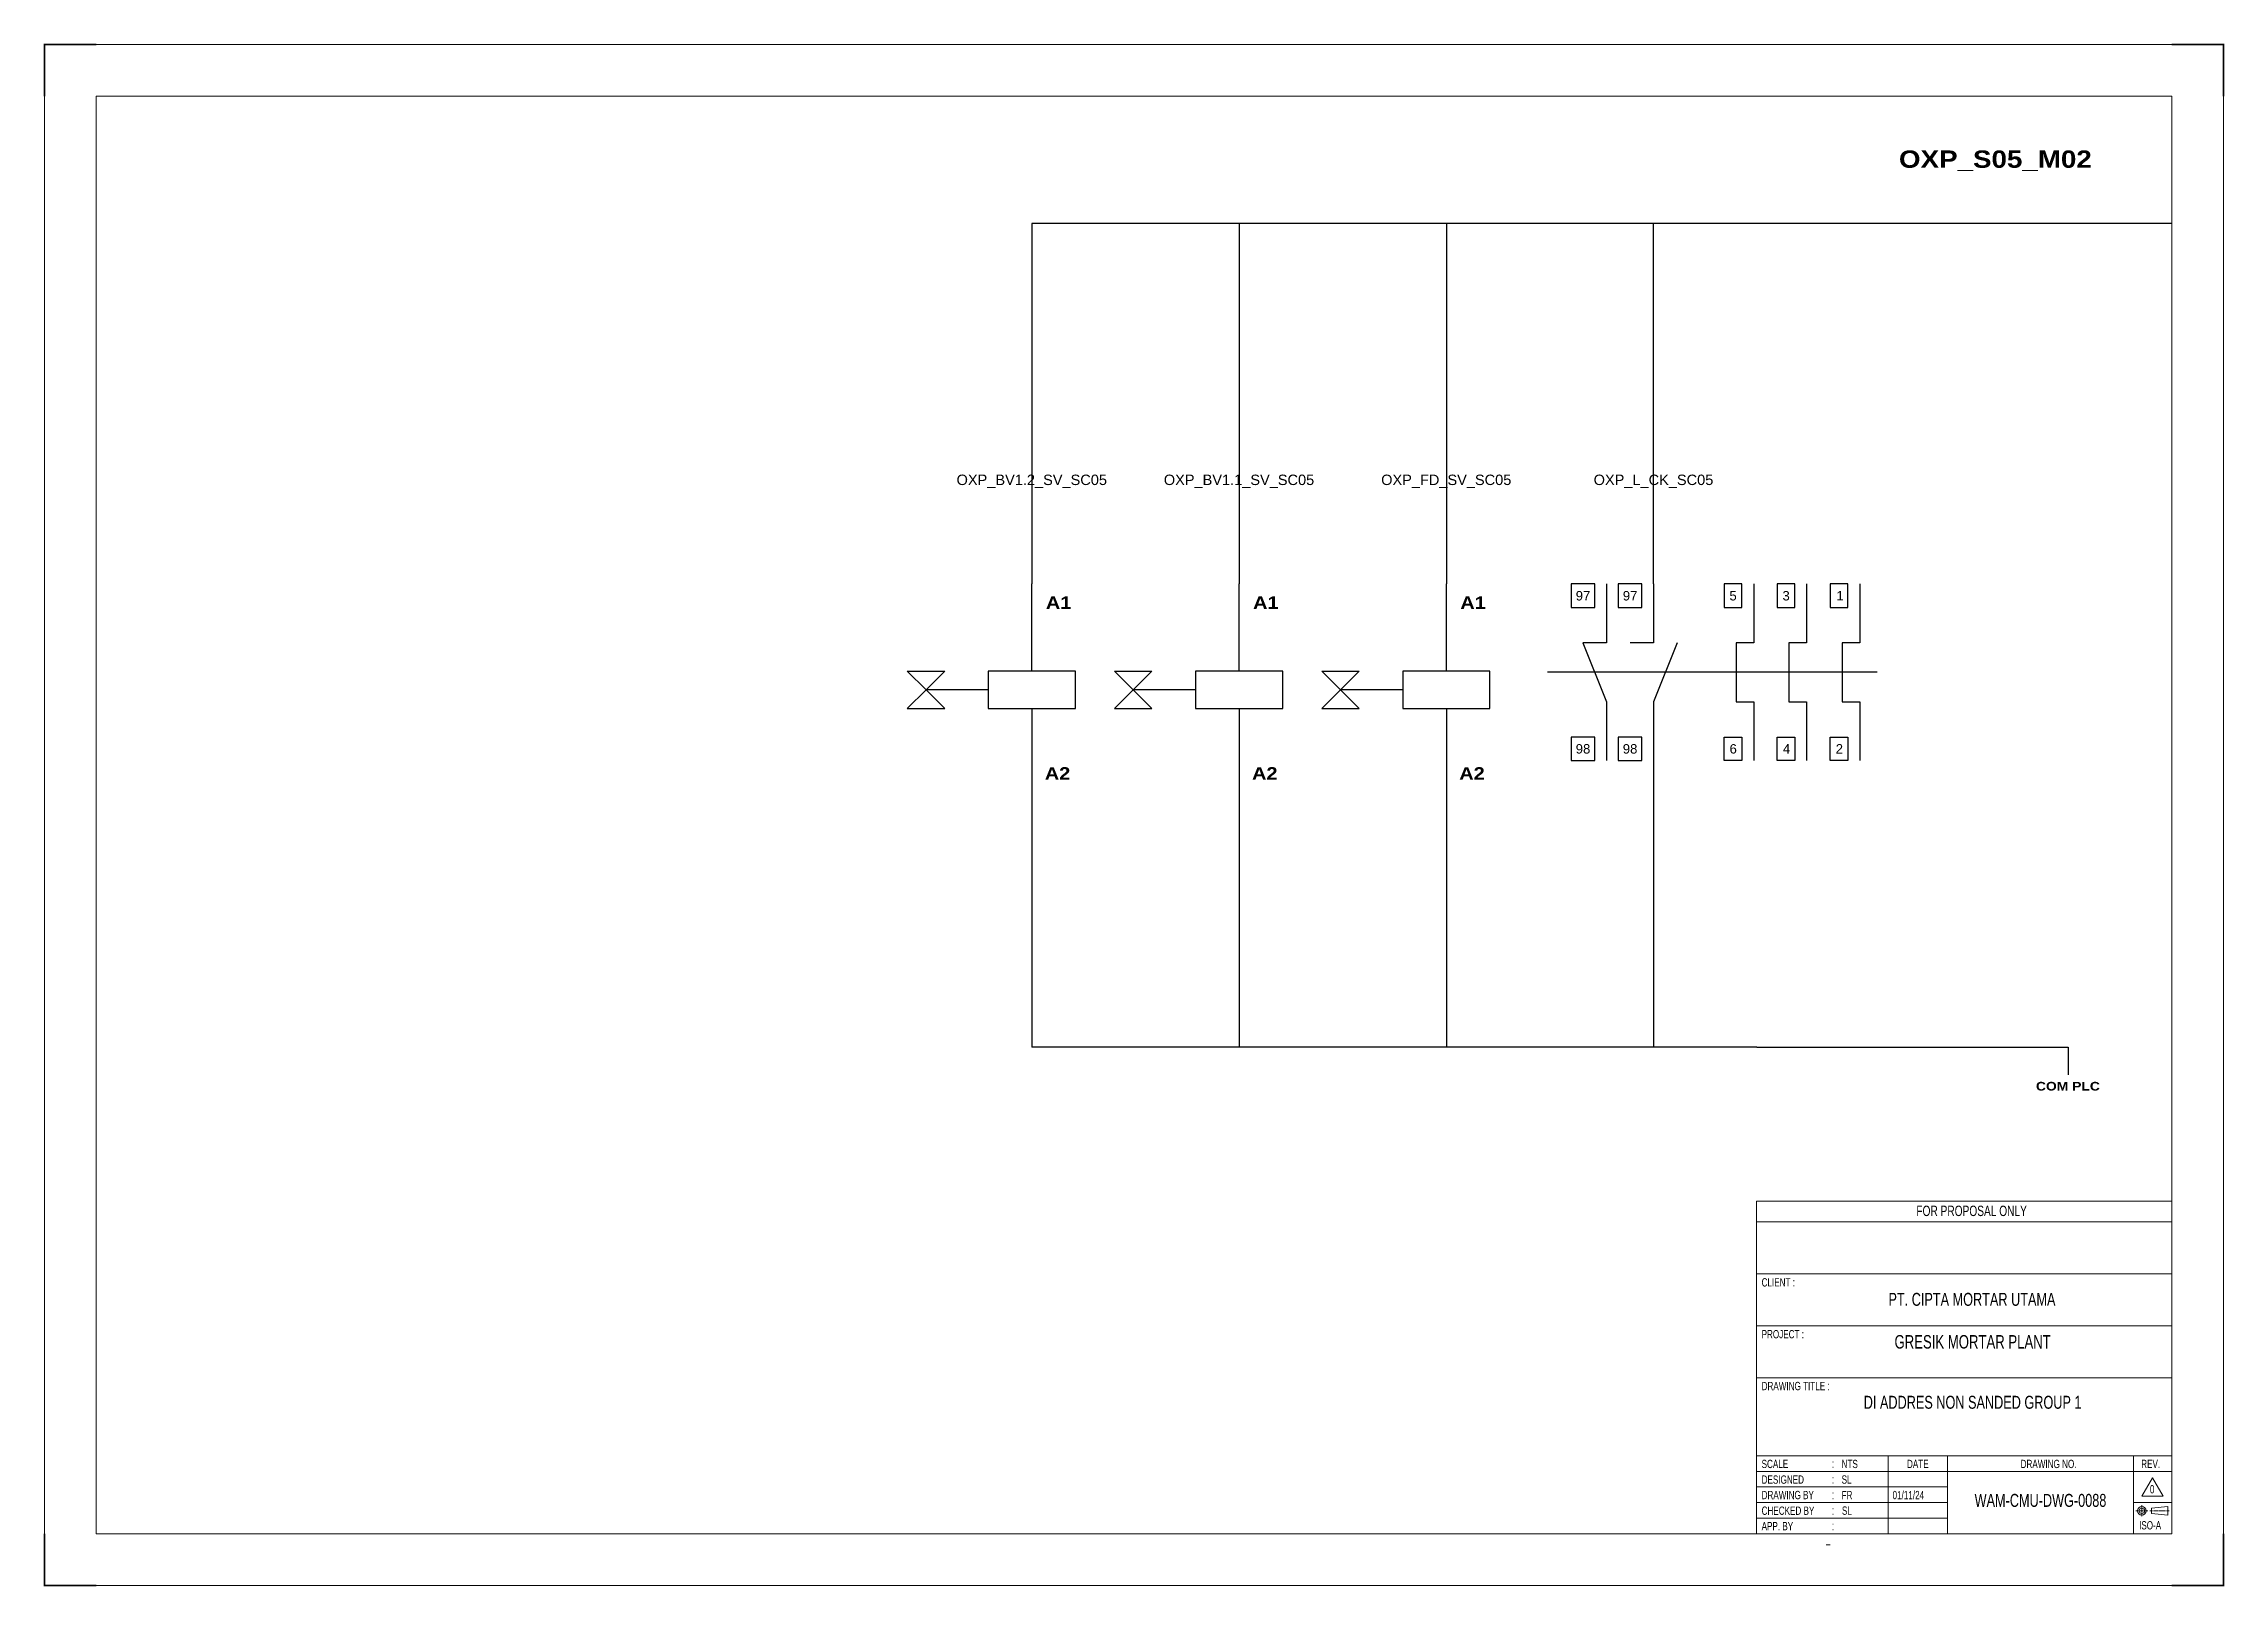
# Model space of a CAD drawing. Header units: centimetres. Extents: x -30014 to 38541, y 15960 to 46751.
# Drawn here: x -14408 to -8126, y 21899 to 26343 of the extents above; entities that cross this region are included whole.
import ezdxf
from ezdxf.enums import TextEntityAlignment as Align

# ---------------------------------------------------------------- set-up
doc = ezdxf.new("R2010")
doc.units = ezdxf.units.CM
doc.header["$MEASUREMENT"] = 0
doc.linetypes.add('CENTER', pattern=[2, 1.25, -0.25, 0.25, -0.25])
for name, color, linetype in [('1', 7, 'Continuous'), ('Etiket-Line-L', 7, 'Continuous'), ('EtIket-Line-S', 2, 'Continuous'), ('Etiket-Text-List0', 2, 'Continuous'), ('Etiket-Text-List1', 3, 'Continuous'), ('Etiket-Text-List2', 1, 'Continuous')]:
    doc.layers.add(name, color=color, linetype=linetype)
for name, color, linetype, lineweight in [('Center_line', 2, 'CENTER', 5), ('Etiket', 7, 'Continuous', 5), ('Object', 4, 'Continuous', 25)]:
    doc.layers.add(name, color=color, linetype=linetype, lineweight=lineweight)
doc.styles.add('Bold', font='ariblk.ttf', dxfattribs={"height": 25.4})
doc.styles.add('DIM', font='romans', dxfattribs={"height": 6.096})
doc.styles.get("Standard").update_dxf_attribs({"font": 'arial.ttf'})

msp = doc.modelspace()

# ---------------------------------------------------------------- texts
at = {"ltscale": 500, "style": 'Bold'}
msp.add_text('OXP_S05_M02', height=50, dxfattribs=at).set_placement((-9063.5, 25985.5))
at = {"ltscale": 50}
for s, p in [('OXP_BV1.2_SV_SC05', (-11561.7, 25086.7)), ('OXP_BV1.1_SV_SC05', (-10964.7, 25086.7)), ('OXP_FD_SV_SC05', (-10367.7, 25086.7)), ('OXP_L_CK_SC05', (-9770.7, 25086.7))]:
    msp.add_text(s, height=30, dxfattribs=at).set_placement(p, align=Align.MIDDLE_CENTER)
at = {"ltscale": 500}
for s, height, p in [('97', 27.13, (-9973.7, 24752.8)), ('97', 27.13, (-9838, 24752.8)), ('5', 27.1, (-9541.4, 24752.8)), ('3', 27.1, (-9388.6, 24752.8)), ('1', 27.1, (-9233.3, 24752.8)), ('98', 27.13, (-9973.7, 24311.8)), ('98', 27.13, (-9838.1, 24311.8)), ('6', 27.1, (-9541, 24311.8)), ('4', 27.1, (-9387.4, 24311.8)), ('2', 27.1, (-9235.2, 24311.8))]:
    msp.add_text(s, height=height, dxfattribs=at).set_placement(p, align=Align.MIDDLE_CENTER)
at = {"ltscale": 500, "style": 'Bold'}
for p in [(-11447.8, 24750.8), (-10850.8, 24750.8), (-10253.8, 24750.8)]:
    msp.add_text('A1', height=35.9, dxfattribs=at).set_placement(p, align=Align.TOP_RIGHT)
for p in [(-11450.8, 24212.3), (-10853.8, 24212.3), (-10256.8, 24212.3)]:
    msp.add_text('A2', height=35.9, dxfattribs=at).set_placement(p, align=Align.BOTTOM_RIGHT)
at = {"ltscale": 50, "style": 'Bold'}
msp.add_text('COM PLC', height=25, dxfattribs=at).set_placement((-8576.8, 23352.5), align=Align.TOP_CENTER)

# ---------------------------------------------------------------- blocks, each defined once
blk = doc.blocks.new('x5 Out Line')
at = {"const_width": 0.3}
for points in [[(9.65, 286.71), (0, 286.71), (0, 277.06)], [(405.45, 277.06), (405.45, 286.71), (395.8, 286.71)], [(0, 9.65), (0, 0), (9.65, 0)], [(405.45, 9.65), (405.45, 0), (395.8, 0)]]:
    blk.add_lwpolyline(points, dxfattribs=at)
at = {"lineweight": 15}
blk.add_lwpolyline([(395.8, 9.65), (395.8, 277.06), (9.65, 277.06), (9.65, 9.65)], close=True, dxfattribs=at)
at = {"layer": 'EtIket-Line-S', "lineweight": 9, "ltscale": 0.5}
blk.add_lwpolyline([(0, 0), (405.45, 0), (405.45, 286.71), (0, 286.71)], close=True, dxfattribs=at)
blk = doc.blocks.new('A$C6CDB76E5')
at = {"lineweight": 15}
for p, q in [((-196.2, 0), (-196.2, 157.1)), ((-196.2, 157.1), (0, 157.1)), ((0, 0), (0, 157.1)), ((-196.2, 147.3), (0, 147.3)), ((-196.2, 122.8), (0, 122.8)), ((-196.2, 98.2), (0, 98.2)), ((-196.2, 73.7), (0, 73.7)), ((-196.2, 36.8), (0, 36.8)), ((-134, 0), (-134, 36.8)), ((-105.9, 0), (-105.9, 36.8)), ((-18.1, 0), (-18.1, 36.8)), ((-196.2, 29.4), (0, 29.4)), ((-196.2, 22.1), (-105.9, 22.1)), ((-196.2, 14.7), (-105.9, 14.7)), ((-18.1, 14.7), (0, 14.7)), ((-196.2, 7.4), (-105.9, 7.4))]:
    blk.add_line(p, q, dxfattribs=at)
at = {"layer": 'Center_line', "lineweight": 13}
for p, q in [((-16.9, 10.8), (-11.3, 10.8)), ((-14.1, 13.5), (-14.1, 8)), ((-10.3, 10.8), (-1.2, 10.8))]:
    blk.add_line(p, q, dxfattribs=at)
at = {"layer": 'Etiket-Line-L', "lineweight": 15}
for p, q in [((0, 0), (0, 122.6)), ((-196.2, 0), (0, 0))]:
    blk.add_line(p, q, dxfattribs=at)
blk.add_lwpolyline([(-9, 26.4), (-4, 17.7), (-14.1, 17.7)], close=True, dxfattribs=at)
at = {"layer": 'Object', "lineweight": 15}
blk.add_lwpolyline([(-9.5, 9.5), (-1.9, 8.7), (-1.9, 12.8), (-9.5, 12)], close=True, dxfattribs=at)
for radius in [2.03, 1.27]:
    blk.add_circle((-14.1, 10.8), radius, dxfattribs=at)
at = {"layer": '1', "color": 3, "lineweight": 9, "width": 0.7}
blk.add_text('ISO-A', height=3.91, dxfattribs=at).set_placement((-15.4, 2))
at = {"layer": 'Etiket-Text-List0', "lineweight": 13, "width": 0.7}
for s, height, p in [('CLIENT :', 3.92, (-193.8, 116.8)), ('PROJECT :', 3.92, (-193.8, 92.3)), ('DRAWING TITLE :', 3.923, (-193.8, 67.8)), ('SCALE', 3.92, (-193.8, 31)), (':', 4.17, (-160.6, 31)), ('DATE', 3.92, (-125.1, 31)), ('DRAWING NO.', 3.923, (-71.4, 31)), ('REV.', 3.92, (-14.4, 31)), ('DESIGNED', 3.92, (-193.8, 23.6)), (':', 4.17, (-160.6, 23.6)), ('CHECKED BY ', 3.923, (-193.8, 8.9)), ('DRAWING BY', 3.92, (-193.8, 16.3)), (':', 4.17, (-160.6, 16.3)), (':', 4.17, (-160.6, 8.9)), ('APP. BY ', 3.92, (-193.8, 1.6)), (':', 4.17, (-160.6, 1.6))]:
    blk.add_text(s, height=height, dxfattribs=at).set_placement(p)
at = {"layer": 'Etiket-Text-List1', "lineweight": 9, "width": 0.7}
for tag, p in [('1:XXXX', (-156, 31)), ('EN', (-156, 23.6)), ('DD/MM/YY', (-131.3, 23.6)), ('1', (-10.3, 19.1)), ('EN', (-156, 16.3)), ('EN', (-155.8, 8.9)), ('DD/MM/YY', (-131.3, 16.3)), ('DD/MM/YY', (-131.3, 8.9)), ('EN', (-155.7, 1.6)), ('DD/MM/YY', (-131.3, 1.6))]:
    blk.add_attdef(tag, p, '', height=3.92, dxfattribs=at)
at = {"layer": 'Etiket-Text-List2', "lineweight": 13, "width": 0.7}
for tag, height, p in [('FOR FABRICATION', 4.9, (-94.6, 150.1)), ('CLIENT_NAME', 6.13, (-94.1, 107.7)), ('PROJECT_1', 4.9, (-94.1, 87.5)), ('PROJECT_2', 4.9, (-94.1, 79.2)), ('DRAWING_TITLE1', 6.13, (-94.1, 59)), ('DRAWING_TITLE2', 6.13, (-94.1, 49.9)), ('DRAWING_TITLE3', 6.13, (-94.1, 40.1)), ('LDP-X-XXX-AR-01', 6.13, (-62, 12.7))]:
    blk.add_attdef(tag, text='', height=height, dxfattribs=at).set_placement(p, align=Align.CENTER)

# ---------------------------------------------------------------- linework, layer by layer
at = {"color": 146, "ltscale": 50, "true_color": 0x105689}
for p, q in [((-11561.3, 25825.3), (-11561.3, 24786.7)), ((-11262.8, 25825.3), (-11561.3, 25825.3)), ((-10665.8, 25825.3), (-11262.8, 25825.3)), ((-10964.3, 25825.3), (-10964.3, 24786.7)), ((-10068.8, 25825.3), (-10665.8, 25825.3)), ((-10367.3, 25825.3), (-10367.3, 24786.7)), ((-9471.8, 25825.3), (-10068.8, 25825.3)), ((-9770.3, 24786.7), (-9770.3, 25825.3)), ((-8874.8, 25825.3), (-9471.8, 25825.3)), ((-8277.8, 25825.3), (-8874.8, 25825.3)), ((-9770.3, 24277.9), (-9770.3, 23452.5)), ((-11561.3, 24176.4), (-11561.3, 23452.5)), ((-10964.3, 24176.4), (-10964.3, 23452.5)), ((-10367.3, 24184.2), (-10367.3, 23452.5)), ((-10667.8, 23452.5), (-11561.3, 23452.5)), ((-9472.8, 23452.5), (-10667.8, 23452.5)), ((-10667.8, 23452.5), (-10667.8, 23452.5)), ((-9472.8, 23452.5), (-8576.3, 23452.5)), ((-8576.3, 23452.5), (-8576.3, 23372.5))]:
    msp.add_line(p, q, dxfattribs=at)
at = {"ltscale": 50}
for p, q in [((-11561.3, 24535.4), (-11561.3, 24786.7)), ((-10964.3, 24535.4), (-10964.3, 24786.7)), ((-10367.3, 24535.4), (-10367.3, 24786.7)), ((-9906, 24786.7), (-9906, 24617.1)), ((-9770.3, 24786.7), (-9770.3, 24617.1)), ((-9125.9, 24532.3), (-10075.6, 24532.3)), ((-11687, 24481.6), (-11866.4, 24481.6)), ((-11090, 24481.6), (-11269.4, 24481.6)), ((-10493, 24481.6), (-10672.4, 24481.6)), ((-9906, 24447.5), (-9906, 24277.9)), ((-9770.3, 24447.5), (-9770.3, 24277.9)), ((-11561.3, 24427.7), (-11561.3, 24176.4)), ((-10964.3, 24427.7), (-10964.3, 24176.4)), ((-10367.3, 24427.7), (-10367.3, 24176.4))]:
    msp.add_line(p, q, dxfattribs=at)
for points in [[(-9939.9, 24786.7), (-10007.7, 24786.7), (-10007.7, 24718.9), (-9939.9, 24718.9)], [(-9804.2, 24786.7), (-9872.1, 24786.7), (-9872.1, 24718.9), (-9804.2, 24718.9)], [(-9515.9, 24786.7), (-9566.8, 24786.7), (-9566.8, 24718.9), (-9515.9, 24718.9)], [(-9363.3, 24786.7), (-9414.2, 24786.7), (-9414.2, 24718.9), (-9363.3, 24718.9)], [(-9210.7, 24786.7), (-9261.5, 24786.7), (-9261.5, 24718.9), (-9210.7, 24718.9)], [(-11866.4, 24481.6), (-11920.3, 24535.4), (-11812.6, 24535.4)], [(-11435.7, 24535.4), (-11687, 24535.4), (-11687, 24427.7), (-11435.7, 24427.7)], [(-11269.4, 24481.6), (-11323.3, 24535.4), (-11215.6, 24535.4)], [(-10838.7, 24535.4), (-11090, 24535.4), (-11090, 24427.7), (-10838.7, 24427.7)], [(-10672.4, 24481.6), (-10726.3, 24535.4), (-10618.6, 24535.4)], [(-10241.7, 24535.4), (-10493, 24535.4), (-10493, 24427.7), (-10241.7, 24427.7)], [(-11866.4, 24481.6), (-11920.3, 24427.7), (-11812.6, 24427.7)], [(-11269.4, 24481.6), (-11323.3, 24427.7), (-11215.6, 24427.7)], [(-10672.4, 24481.6), (-10726.3, 24427.7), (-10618.6, 24427.7)], [(-9939.9, 24345.8), (-10007.7, 24345.8), (-10007.7, 24277.9), (-9939.9, 24277.9)], [(-9804.2, 24345.8), (-9872.1, 24345.8), (-9872.1, 24277.9), (-9804.2, 24277.9)], [(-9515.9, 24277.9), (-9566.8, 24277.9), (-9566.8, 24345.8), (-9515.9, 24345.8)], [(-9363.3, 24277.9), (-9414.2, 24277.9), (-9414.2, 24345.8), (-9363.3, 24345.8)], [(-9210.7, 24277.9), (-9261.5, 24277.9), (-9261.5, 24345.8), (-9210.7, 24345.8)]]:
    msp.add_lwpolyline(points, close=True, dxfattribs=at)
at = {"color": 1, "ltscale": 50}
for points in [[(-9482, 24786.7), (-9482, 24617.1), (-9532.9, 24617.1), (-9532.9, 24447.5), (-9482, 24447.5), (-9482, 24277.9)], [(-9329.4, 24786.7), (-9329.4, 24617.1), (-9380.3, 24617.1), (-9380.3, 24447.5), (-9329.4, 24447.5), (-9329.4, 24277.9)], [(-9176.7, 24786.7), (-9176.7, 24617.1), (-9227.6, 24617.1), (-9227.6, 24447.5), (-9176.7, 24447.5), (-9176.7, 24277.9)]]:
    msp.add_lwpolyline(points, dxfattribs=at)
at = {"ltscale": 50}
for points in [[(-9906, 24617.1), (-9973.8, 24617.1), (-9906, 24447.5)], [(-9770.3, 24617.1), (-9838.1, 24617.1)], [(-9702.5, 24617.1), (-9770.3, 24447.5)]]:
    msp.add_lwpolyline(points, dxfattribs=at)

# ---------------------------------------------------------------- block references
at = {"layer": 'Etiket', "lineweight": 0}
ref = msp.add_blockref('A$C6CDB76E5', (-8277.8, 22051.1), dxfattribs=dict(at, xscale=6.095870930054101, yscale=6.095870930054101, zscale=6.095870930054101))
ref.add_attrib('FOR FABRICATION', 'FOR PROPOSAL ONLY', dxfattribs={"layer": 'Etiket-Text-List2', "lineweight": 13, "height": 29.894, "width": 0.7}).set_placement((-8854.2, 22966), align=Align.CENTER)
ref.add_attrib('CLIENT_NAME', 'PT. CIPTA MORTAR UTAMA', dxfattribs={"layer": 'Etiket-Text-List2', "lineweight": 13, "height": 37.368, "width": 0.7}).set_placement((-8853.2, 22707.4), align=Align.CENTER)
ref.add_attrib('PROJECT_1', 'GRESIK MORTAR PLANT', dxfattribs={"layer": 'Etiket-Text-List2', "lineweight": 13, "height": 38.709, "width": 0.7}).set_placement((-8851.3, 22584.4), align=Align.CENTER)
ref.add_attrib('DRAWING_TITLE1', 'DI ADDRES NON SANDED GROUP 1', dxfattribs={"layer": 'Etiket-Text-List2', "lineweight": 13, "height": 37.368, "width": 0.7}).set_placement((-8851.3, 22410.9), align=Align.CENTER)
ref.add_attrib('1:XXXX', 'NTS', (-9228.7, 22240), dxfattribs={"layer": 'Etiket-Text-List1', "lineweight": 13, "height": 23.92, "width": 0.7})
ref.add_attrib('EN', 'SL', (-9228.7, 22195.1), dxfattribs={"layer": 'Etiket-Text-List1', "lineweight": 13, "height": 23.92, "width": 0.7})
ref.add_attrib('EN', 'FR', (-9228.7, 22150.3), dxfattribs={"layer": 'Etiket-Text-List1', "lineweight": 13, "height": 23.92, "width": 0.7})
ref.add_attrib('DD/MM/YY', '01/11/24', (-9082, 22150.3), dxfattribs={"layer": 'Etiket-Text-List1', "lineweight": 13, "height": 23.92, "width": 0.7})
ref.add_attrib('EN', 'SL', (-9227.8, 22105.5), dxfattribs={"layer": 'Etiket-Text-List1', "lineweight": 13, "height": 23.92, "width": 0.7})
ref.add_attrib('LDP-X-XXX-AR-01', 'WAM-CMU-DWG-0088', dxfattribs={"layer": 'Etiket-Text-List2', "lineweight": 15, "height": 37.368, "width": 0.7}).set_placement((-8655.8, 22128.3), align=Align.CENTER)
ref.add_attrib('1', '0', (-8340.6, 22167.2), dxfattribs={"layer": 'Etiket-Text-List1', "lineweight": 13, "height": 23.9, "width": 0.7})
at = {"layer": 'Etiket-Line-L', "lineweight": 0}
ref = msp.add_blockref('x5 Out Line', (-14406.1, 21901.6), dxfattribs=dict(at, xscale=15.48351216233742, yscale=15.48351216233742, zscale=15.48351216233742))
ref.add_attrib('FILE_NAME', '-', (-9276, 22009.5), dxfattribs={"layer": 'Etiket-Text-List1', "lineweight": 13, "height": 21.7, "style": 'DIM', "width": 0.7})

msp.set_redraw_order([(e.dxf.handle, doc.entitydb.next_handle()) for e in msp.query("TEXT MTEXT ATTDEF DIMENSION ARC_DIMENSION")])  # texts and dimensions are drawn at this point

doc.saveas('drawing.dxf')
